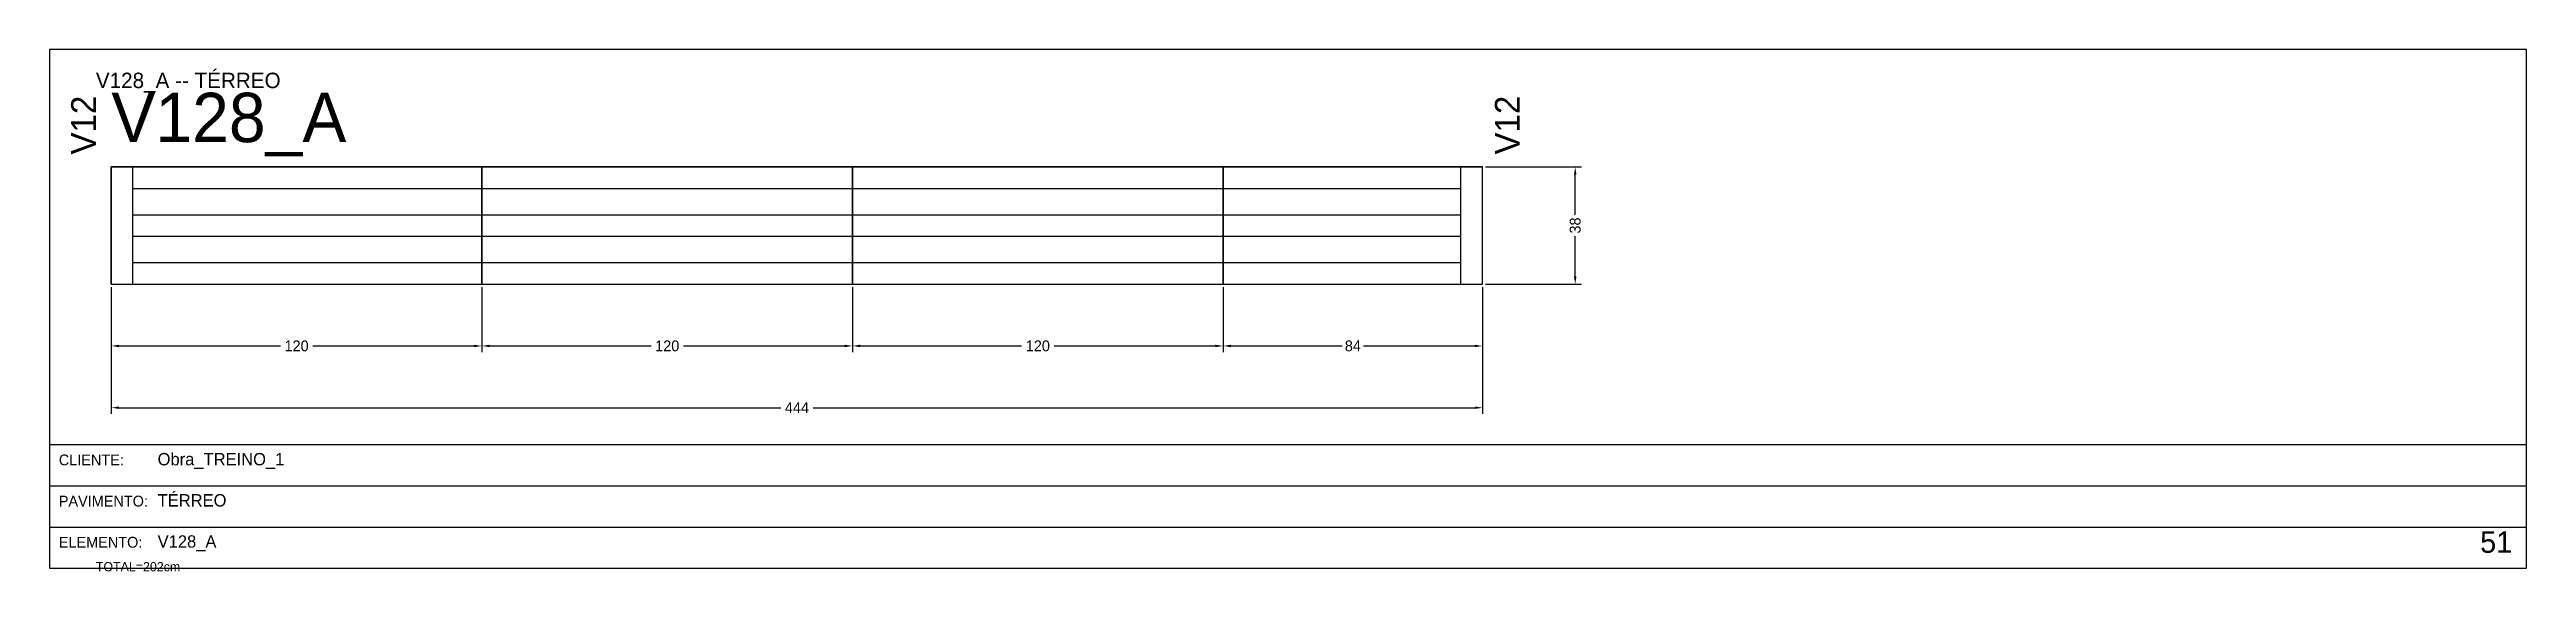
# Model space of a CAD drawing. Header units: metres. Extents: x 0 to 3268, y -4496 to 124.
# Drawn here: x 1644 to 2446, y -3611 to -3442 of the extents above; entities that cross this region are included whole.
import ezdxf

# ---------------------------------------------------------------- set-up
doc = ezdxf.new("R2010")
doc.units = ezdxf.units.M
for name, color, linetype in [('5', 5, 'Continuous'), ('BORDA_CELULA', 9, 'Continuous'), ('CARIMBO', 9, 'Continuous'), ('COTA', 241, 'Continuous'), ('NOMENCLATURA', 7, 'Continuous'), ('Painéis', 200, 'Continuous'), ('SARR_2.2x7', 40, 'Continuous')]:
    doc.layers.add(name, color=color, linetype=linetype)
doc.dimstyles.new('COTA', dxfattribs={"dimtxt": 3.5, "dimasz": 2.5, "dimexe": 2, "dimexo": 1, "dimgap": 0.9, "dimtad": 1, "dimdec": 0, "dimrnd": 1, "dimcen": 2.5, "dimclrd": 4, "dimclre": 4, "dimclrt": 4, "dimazin": 3, "dimtfac": 1, "dimtmove": 0, "dimatfit": 3})

msp = doc.modelspace()

# ---------------------------------------------------------------- texts
at = {"layer": '5'}
for p in [(1659, -3476), (2120, -3476)]:
    msp.add_text('V12', height=8, rotation=90, dxfattribs=at).set_placement(p)
at = {"layer": 'CARIMBO', "color": 9}
for s, p in [('CLIENTE:', (1647, -3576.67)), ('PAVIMENTO:', (1647, -3590)), ('ELEMENTO:', (1647, -3603.33))]:
    msp.add_text(s, height=3.5, dxfattribs=at).set_placement(p)
at = {"layer": 'CARIMBO', "color": 2}
for s, p in [('Obra_TREINO_1', (1679, -3576.67)), ('TÉRREO', (1679, -3590)), ('V128_A', (1679, -3603.33))]:
    msp.add_text(s, height=4, dxfattribs=at).set_placement(p)
at = {"layer": 'CARIMBO', "color": 3}
msp.add_text('51', height=7, dxfattribs=at).set_placement((2431, -3605))
at = {"layer": 'COTA'}
msp.add_text('TOTAL=202cm', height=3, dxfattribs=at).set_placement((1659, -3611))
at = {"layer": 'NOMENCLATURA'}
for s, height, p in [('V128_A -- TÉRREO', 5, (1659, -3454.5)), ('V128_A', 16, (1664, -3472))]:
    msp.add_text(s, height=height, dxfattribs=at).set_placement(p)

# ---------------------------------------------------------------- blocks, each defined once
blk = doc.blocks.new('_CLOSEDFILLED')
at = {"color": 0, "linetype": 'BYBLOCK'}
blk.add_solid([(-1, 0.16), (0, 0), (-1, -0.16)], dxfattribs=at)
blk = doc.blocks.new('*D479')
at = {"color": 4}
for p, q in [((1664, -3519), (1664, -3540)), ((1784, -3519), (1784, -3540)), ((1666.5, -3538), (1718.75, -3538)), ((1729.25, -3538), (1781.5, -3538))]:
    blk.add_line(p, q, dxfattribs=at)
at = {"layer": 'Defpoints'}
for p in [(1664, -3518), (1784, -3518), (1664, -3538)]:
    blk.add_point(p, dxfattribs=at)
at = {"layer": 'COTA', "color": 4, "xscale": 2.5, "yscale": 2.5, "rotation": 180}
blk.add_blockref('_CLOSEDFILLED', (1664, -3538), dxfattribs=at)
at = {"layer": 'COTA', "color": 4, "xscale": 2.5, "yscale": 2.5}
blk.add_blockref('_CLOSEDFILLED', (1784, -3538), dxfattribs=at)
at = {"layer": 'COTA', "color": 4, "insert": (1724, -3538), "char_height": 3.5, "attachment_point": 5}
blk.add_mtext('120', dxfattribs=at)
blk = doc.blocks.new('*D480')
at = {"color": 4}
for p, q in [((1784, -3519), (1784, -3540)), ((1904, -3519), (1904, -3540)), ((1786.5, -3538), (1838.75, -3538)), ((1849.25, -3538), (1901.5, -3538))]:
    blk.add_line(p, q, dxfattribs=at)
at = {"layer": 'Defpoints'}
for p in [(1784, -3518), (1904, -3518), (1784, -3538)]:
    blk.add_point(p, dxfattribs=at)
at = {"layer": 'COTA', "color": 4, "xscale": 2.5, "yscale": 2.5, "rotation": 180}
blk.add_blockref('_CLOSEDFILLED', (1784, -3538), dxfattribs=at)
at = {"layer": 'COTA', "color": 4, "xscale": 2.5, "yscale": 2.5}
blk.add_blockref('_CLOSEDFILLED', (1904, -3538), dxfattribs=at)
at = {"layer": 'COTA', "color": 4, "insert": (1844, -3538), "char_height": 3.5, "attachment_point": 5}
blk.add_mtext('120', dxfattribs=at)
blk = doc.blocks.new('*D481')
at = {"color": 4}
for p, q in [((1904, -3519), (1904, -3540)), ((2024, -3519), (2024, -3540)), ((1906.5, -3538), (1958.75, -3538)), ((1969.25, -3538), (2021.5, -3538))]:
    blk.add_line(p, q, dxfattribs=at)
at = {"layer": 'Defpoints'}
for p in [(1904, -3518), (2024, -3518), (1904, -3538)]:
    blk.add_point(p, dxfattribs=at)
at = {"layer": 'COTA', "color": 4, "xscale": 2.5, "yscale": 2.5, "rotation": 180}
blk.add_blockref('_CLOSEDFILLED', (1904, -3538), dxfattribs=at)
at = {"layer": 'COTA', "color": 4, "xscale": 2.5, "yscale": 2.5}
blk.add_blockref('_CLOSEDFILLED', (2024, -3538), dxfattribs=at)
at = {"layer": 'COTA', "color": 4, "insert": (1964, -3538), "char_height": 3.5, "attachment_point": 5}
blk.add_mtext('120', dxfattribs=at)
blk = doc.blocks.new('*D482')
at = {"color": 4}
for p, q in [((2024, -3519), (2024, -3540)), ((2108, -3519), (2108, -3540)), ((2026.5, -3538), (2062.5, -3538)), ((2069.5, -3538), (2105.5, -3538))]:
    blk.add_line(p, q, dxfattribs=at)
at = {"layer": 'Defpoints'}
for p in [(2024, -3518), (2108, -3518), (2024, -3538)]:
    blk.add_point(p, dxfattribs=at)
at = {"layer": 'COTA', "color": 4, "xscale": 2.5, "yscale": 2.5, "rotation": 180}
blk.add_blockref('_CLOSEDFILLED', (2024, -3538), dxfattribs=at)
at = {"layer": 'COTA', "color": 4, "xscale": 2.5, "yscale": 2.5}
blk.add_blockref('_CLOSEDFILLED', (2108, -3538), dxfattribs=at)
at = {"layer": 'COTA', "color": 4, "insert": (2066, -3538), "char_height": 3.5, "attachment_point": 5}
blk.add_mtext('84', dxfattribs=at)
blk = doc.blocks.new('*D483')
at = {"color": 4}
for p, q in [((1664, -3519), (1664, -3560)), ((2108, -3519), (2108, -3560)), ((1666.5, -3558), (1880.75, -3558)), ((1891.25, -3558), (2105.5, -3558))]:
    blk.add_line(p, q, dxfattribs=at)
at = {"layer": 'Defpoints'}
for p in [(1664, -3518), (2108, -3518), (1664, -3558)]:
    blk.add_point(p, dxfattribs=at)
at = {"layer": 'COTA', "color": 4, "xscale": 2.5, "yscale": 2.5, "rotation": 180}
blk.add_blockref('_CLOSEDFILLED', (1664, -3558), dxfattribs=at)
at = {"layer": 'COTA', "color": 4, "xscale": 2.5, "yscale": 2.5}
blk.add_blockref('_CLOSEDFILLED', (2108, -3558), dxfattribs=at)
at = {"layer": 'COTA', "color": 4, "insert": (1886, -3558), "char_height": 3.5, "attachment_point": 5}
blk.add_mtext('444', dxfattribs=at)
blk = doc.blocks.new('*D484')
at = {"color": 4}
for p, q in [((2109, -3480), (2140, -3480)), ((2138, -3495.5), (2138, -3482.5)), ((2138, -3515.5), (2138, -3502.5)), ((2109, -3518), (2140, -3518))]:
    blk.add_line(p, q, dxfattribs=at)
at = {"layer": 'Defpoints'}
for p in [(2108, -3480), (2108, -3518), (2138, -3518)]:
    blk.add_point(p, dxfattribs=at)
at = {"layer": 'COTA', "color": 4, "xscale": 2.5, "yscale": 2.5}
for p, rotation in [((2138, -3480), 90), ((2138, -3518), 270)]:
    blk.add_blockref('_CLOSEDFILLED', p, dxfattribs=dict(at, rotation=rotation))
at = {"layer": 'COTA', "color": 4, "insert": (2138, -3499), "char_height": 3.5, "attachment_point": 5, "rotation": 90}
blk.add_mtext('38', dxfattribs=at)
blk = doc.blocks.new('*D485')
at = {"color": 4}
for p, q in [((2109, -3480), (2140, -3480)), ((2138, -3495.5), (2138, -3482.5)), ((2138, -3515.5), (2138, -3502.5)), ((2109, -3518), (2140, -3518))]:
    blk.add_line(p, q, dxfattribs=at)
at = {"layer": 'Defpoints'}
for p in [(2108, -3480), (2108, -3518), (2138, -3518)]:
    blk.add_point(p, dxfattribs=at)
at = {"layer": 'COTA', "color": 4, "xscale": 2.5, "yscale": 2.5}
for p, rotation in [((2138, -3480), 90), ((2138, -3518), 270)]:
    blk.add_blockref('_CLOSEDFILLED', p, dxfattribs=dict(at, rotation=rotation))
at = {"layer": 'COTA', "color": 4, "insert": (2138, -3499), "char_height": 3.5, "attachment_point": 5, "rotation": 90}
blk.add_mtext('38', dxfattribs=at)
blk = doc.blocks.new('*D486')
at = {"color": 4}
for p, q in [((2109, -3480), (2140, -3480)), ((2138, -3495.5), (2138, -3482.5)), ((2138, -3515.5), (2138, -3502.5)), ((2109, -3518), (2140, -3518))]:
    blk.add_line(p, q, dxfattribs=at)
at = {"layer": 'Defpoints'}
for p in [(2108, -3480), (2108, -3518), (2138, -3518)]:
    blk.add_point(p, dxfattribs=at)
at = {"layer": 'COTA', "color": 4, "xscale": 2.5, "yscale": 2.5}
for p, rotation in [((2138, -3480), 90), ((2138, -3518), 270)]:
    blk.add_blockref('_CLOSEDFILLED', p, dxfattribs=dict(at, rotation=rotation))
at = {"layer": 'COTA', "color": 4, "insert": (2138, -3499), "char_height": 3.5, "attachment_point": 5, "rotation": 90}
blk.add_mtext('38', dxfattribs=at)
blk = doc.blocks.new('*D487')
at = {"color": 4}
for p, q in [((2109, -3480), (2140, -3480)), ((2138, -3495.5), (2138, -3482.5)), ((2138, -3515.5), (2138, -3502.5)), ((2109, -3518), (2140, -3518))]:
    blk.add_line(p, q, dxfattribs=at)
at = {"layer": 'Defpoints'}
for p in [(2108, -3480), (2108, -3518), (2138, -3518)]:
    blk.add_point(p, dxfattribs=at)
at = {"layer": 'COTA', "color": 4, "xscale": 2.5, "yscale": 2.5}
for p, rotation in [((2138, -3480), 90), ((2138, -3518), 270)]:
    blk.add_blockref('_CLOSEDFILLED', p, dxfattribs=dict(at, rotation=rotation))
at = {"layer": 'COTA', "color": 4, "insert": (2138, -3499), "char_height": 3.5, "attachment_point": 5, "rotation": 90}
blk.add_mtext('38', dxfattribs=at)

# ---------------------------------------------------------------- dimensions: what is measured, and where the dimension line sits
at = {"layer": 'COTA'}
for picture in ['*D484', '*D485', '*D486', '*D487']:
    dim = msp.add_linear_dim(base=(2138, -3518), p1=(2108, -3518), p2=(2108, -3480), angle=90, dimstyle='COTA', dxfattribs=at)
    dim.commit()
    dim.dimension.update_dxf_attribs({"geometry": picture, "text_midpoint": (2138, -3499)})
for base, p1, p2, picture, middle in [((1664, -3538), (1664, -3518), (1784, -3518), '*D479', (1724, -3538)), ((1664, -3558), (1664, -3518), (2108, -3518), '*D483', (1886, -3558)), ((1784, -3538), (1784, -3518), (1904, -3518), '*D480', (1844, -3538)), ((1904, -3538), (1904, -3518), (2024, -3518), '*D481', (1964, -3538)), ((2024, -3538), (2024, -3518), (2108, -3518), '*D482', (2066, -3538))]:
    dim = msp.add_linear_dim(base=base, p1=p1, p2=p2, dimstyle='COTA', dxfattribs=at)
    dim.commit()
    dim.dimension.update_dxf_attribs({"geometry": picture, "text_midpoint": middle})

# ---------------------------------------------------------------- linework, layer by layer
at = {"layer": 'BORDA_CELULA'}
for points in [[(1644, -3610), (2446, -3610), (2446, -3442), (1644, -3442)], [(1644, -3610), (2446, -3610), (2446, -3570), (1644, -3570)]]:
    msp.add_lwpolyline(points, close=True, dxfattribs=at)
at = {"layer": 'CARIMBO'}
for p, q in [((1644, -3583.33), (2446, -3583.33)), ((1644, -3596.67), (2446, -3596.67)), ((1644, -3610), (2446, -3610))]:
    msp.add_line(p, q, dxfattribs=at)
at = {"layer": 'Painéis'}
for points in [[(1664, -3518), (1664, -3480)], [(1664, -3480), (1784, -3480)], [(1664, -3518), (1784, -3518), (1784, -3480), (1664, -3480), (1664, -3518)], [(1784, -3518), (1784, -3480)], [(1784, -3480), (1904, -3480)], [(1784, -3518), (1904, -3518), (1904, -3480), (1784, -3480), (1784, -3518)], [(1904, -3518), (1904, -3480)], [(1904, -3480), (2024, -3480)], [(1904, -3518), (2024, -3518), (2024, -3480), (1904, -3480), (1904, -3518)], [(2024, -3518), (2024, -3480)], [(2024, -3480), (2108, -3480)], [(2024, -3518), (2108, -3518), (2108, -3480), (2024, -3480), (2024, -3518)], [(2108, -3518), (2108, -3480)], [(1664, -3518), (1784, -3518)], [(1784, -3518), (1904, -3518)], [(1904, -3518), (2024, -3518)], [(2024, -3518), (2108, -3518)]]:
    msp.add_lwpolyline(points, dxfattribs=at)
at = {"layer": 'SARR_2.2x7'}
for points in [[(1671, -3518), (1671, -3480)], [(2101, -3518), (2101, -3480)], [(1671, -3487), (1784, -3487)], [(1784, -3487), (1904, -3487)], [(1904, -3487), (2024, -3487)], [(2024, -3487), (2101, -3487)], [(1671, -3495.5), (1784, -3495.5)], [(1784, -3495.5), (1904, -3495.5)], [(1904, -3495.5), (2024, -3495.5)], [(2024, -3495.5), (2101, -3495.5)], [(1671, -3502.5), (1784, -3502.5)], [(1784, -3502.5), (1904, -3502.5)], [(1904, -3502.5), (2024, -3502.5)], [(2024, -3502.5), (2101, -3502.5)], [(1671, -3511), (1784, -3511)], [(1784, -3511), (1904, -3511)], [(1904, -3511), (2024, -3511)], [(2024, -3511), (2101, -3511)]]:
    msp.add_lwpolyline(points, dxfattribs=at)

msp.set_redraw_order([(e.dxf.handle, doc.entitydb.next_handle()) for e in msp.query("TEXT MTEXT ATTDEF DIMENSION ARC_DIMENSION")])  # texts and dimensions are drawn at this point

doc.saveas('drawing.dxf')
